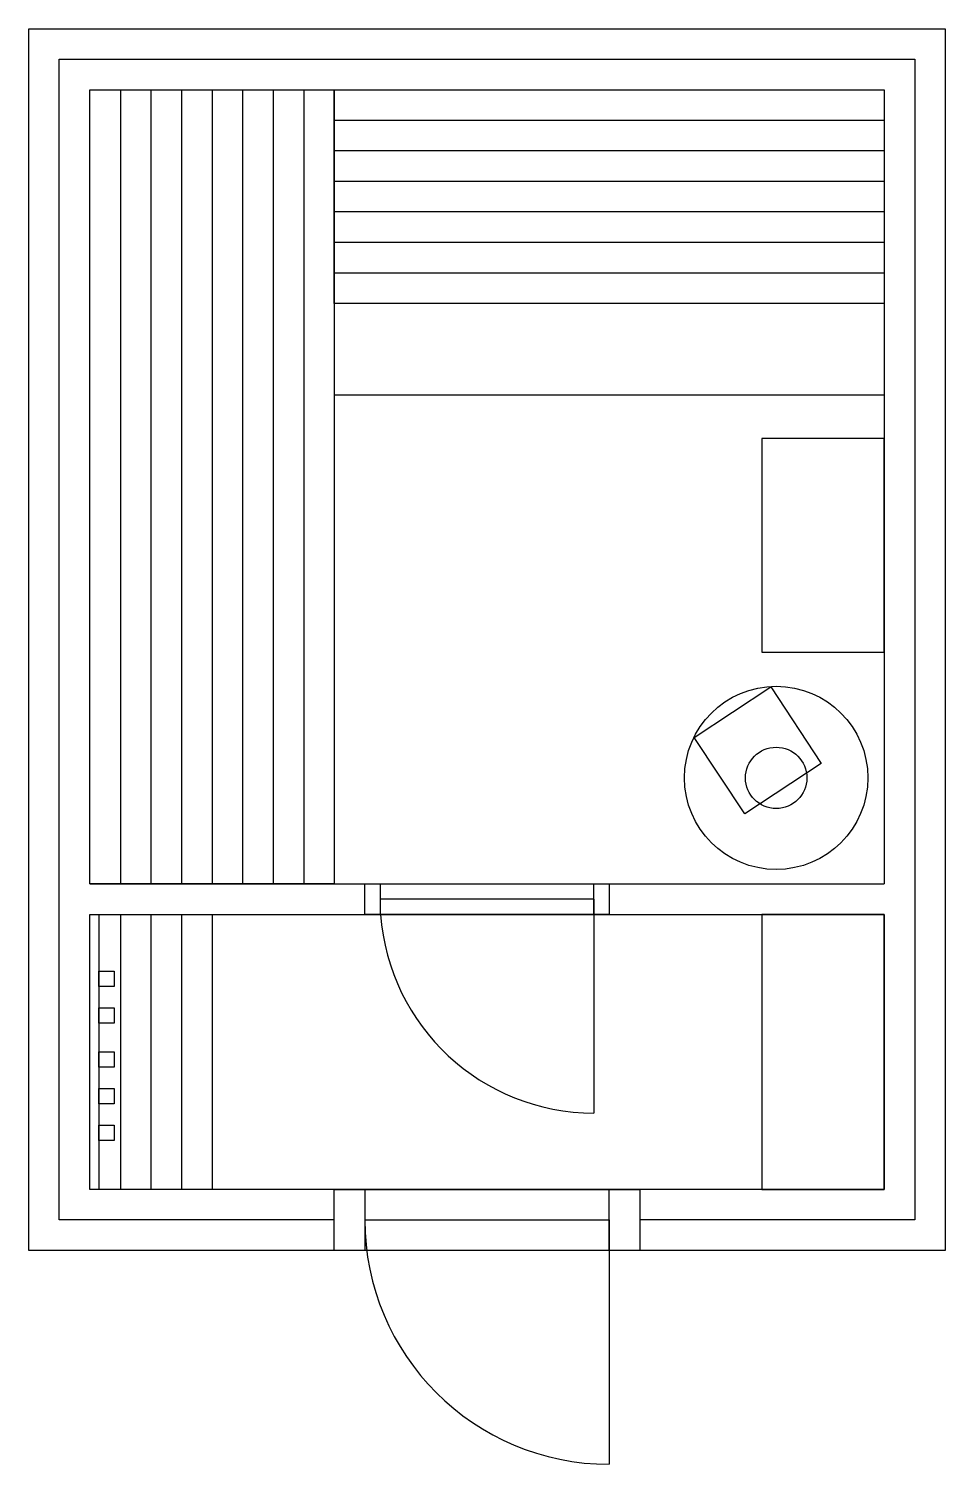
# Model space of a CAD drawing. Header units: millimetres. Extents: x -14813 to 141433, y -60308 to 84383.
# Drawn here: x -10024 to -7024, y 13655 to 18355 of the extents above; entities that cross this region are included whole.
import ezdxf

# ---------------------------------------------------------------- set-up
doc = ezdxf.new("R2010")
doc.units = ezdxf.units.MM
for name, color, linetype, lineweight in [('двери', 5, 'Continuous', 25), ('мебель', 44, 'Continuous', 25), ('оборудование', 30, 'Continuous', 25), ('стены', 7, 'Continuous', 25)]:
    doc.layers.add(name, color=color, linetype=linetype, lineweight=lineweight)

msp = doc.modelspace()

# ---------------------------------------------------------------- linework, layer by layer
at = {"layer": 'двери'}
for p, q in [((-8923.6, 14455), (-8123.6, 14455)), ((-8123.6, 14455), (-8123.6, 13655))]:
    msp.add_line(p, q, dxfattribs=at)
for points in [[(-8523.6, 15555), (-8123.6, 15555), (-8123.6, 15455), (-8923.6, 15455), (-8923.6, 15555), (-8123.6, 15555)], [(-8923.6, 15555), (-8873.6, 15555), (-8873.6, 15455), (-8923.6, 15455), (-8923.6, 15555)], [(-8173.6, 15555), (-8123.6, 15555), (-8123.6, 15455), (-8173.6, 15455), (-8173.6, 15555)], [(-8173.6, 15505), (-8873.6, 15505)], [(-8173.6, 15505), (-8173.6, 14805)], [(-8523.6, 14555), (-8023.6, 14555), (-8023.6, 14355), (-9023.6, 14355), (-9023.6, 14555), (-8023.6, 14555)], [(-9023.6, 14555), (-8923.6, 14555), (-8923.6, 14355), (-9023.6, 14355), (-9023.6, 14555)], [(-8123.6, 14555), (-8023.6, 14555), (-8023.6, 14355), (-8123.6, 14355), (-8123.6, 14555)]]:
    msp.add_lwpolyline(points, dxfattribs=at)
for centre, radius, start in [((-8173.6, 15505), 700, 184.096), ((-8123.6, 14455), 800, 180)]:
    msp.add_arc(centre, radius, start, 270, dxfattribs=at)
at = {"layer": 'мебель'}
for p, q in [((-9723.6, 18155), (-9723.6, 15555)), ((-9723.6, 18155), (-9723.6, 15555)), ((-9623.6, 18155), (-9623.6, 15555)), ((-9523.6, 18155), (-9523.6, 15555)), ((-9523.6, 18155), (-9523.6, 15555)), ((-9523.6, 18155), (-9523.6, 15555)), ((-9423.6, 18155), (-9423.6, 15555)), ((-9323.6, 18155), (-9323.6, 15555)), ((-9223.6, 18155), (-9223.6, 15555)), ((-9123.6, 18155), (-9123.6, 15555)), ((-7223.6, 18055), (-9023.6, 18055)), ((-7223.6, 17955), (-9023.6, 17955)), ((-7223.6, 17855), (-9023.6, 17855)), ((-7223.6, 17755), (-9023.6, 17755)), ((-7223.6, 17655), (-9023.6, 17655)), ((-7223.6, 17555), (-9023.6, 17555)), ((-7223.6, 17155), (-9023.6, 17155)), ((-9723.6, 15455), (-9723.6, 14555)), ((-9623.6, 15455), (-9623.6, 14555)), ((-9523.6, 15455), (-9523.6, 14555))]:
    msp.add_line(p, q, dxfattribs=at)
for points in [[(-9823.6, 18155), (-9023.6, 18155), (-9023.6, 15555), (-9823.6, 15555), (-9823.6, 18155)], [(-9023.6, 18155), (-7223.6, 18155), (-7223.6, 17455), (-9023.6, 17455), (-9023.6, 18155)], [(-9823.6, 15455), (-9423.6, 15455), (-9423.6, 14555), (-9823.6, 14555), (-9823.6, 15455)], [(-9823.6, 15455), (-9793.6, 15455), (-9793.6, 14555), (-9823.6, 14555), (-9823.6, 15455)], [(-7223.6, 15455), (-7623.6, 15455), (-7623.6, 14555), (-7223.6, 14555), (-7223.6, 15455)], [(-9793.6, 15269.1), (-9743.6, 15269.1), (-9743.6, 15219.1), (-9793.6, 15219.1), (-9793.6, 15269.1)], [(-9793.6, 15149.1), (-9743.6, 15149.1), (-9743.6, 15099.1), (-9793.6, 15099.1), (-9793.6, 15149.1)], [(-9793.6, 15005), (-9743.6, 15005), (-9743.6, 14955), (-9793.6, 14955), (-9793.6, 15005)], [(-9793.6, 15005), (-9743.6, 15005), (-9743.6, 14955), (-9793.6, 14955), (-9793.6, 15005)], [(-9793.6, 15005), (-9743.6, 15005), (-9743.6, 14955), (-9793.6, 14955), (-9793.6, 15005)], [(-9793.6, 14885), (-9743.6, 14885), (-9743.6, 14835), (-9793.6, 14835), (-9793.6, 14885)], [(-9793.6, 14765), (-9743.6, 14765), (-9743.6, 14715), (-9793.6, 14715), (-9793.6, 14765)]]:
    msp.add_lwpolyline(points, dxfattribs=at)
at = {"layer": 'оборудование'}
for points in [[(-7223.6, 17013.7), (-7623.6, 17013.7), (-7623.6, 16313.7), (-7223.6, 16313.7), (-7223.6, 17013.7)], [(-7429.7, 15949.9), (-7680, 15784.6), (-7845.3, 16035), (-7595, 16200.3), (-7429.7, 15949.9)]]:
    msp.add_lwpolyline(points, dxfattribs=at)
for radius in [300, 100.5]:
    msp.add_circle((-7577.1, 15902.3), radius, dxfattribs=at)
at = {"layer": 'стены'}
for points in [[(-10023.6, 18355), (-7023.6, 18355), (-7023.6, 14355), (-10023.6, 14355), (-10023.6, 18355)], [(-9023.6, 14455), (-9923.6, 14455), (-9923.6, 18255), (-7123.6, 18255), (-7123.6, 14455), (-8023.6, 14455)], [(-9823.6, 15555), (-9823.6, 18155), (-7223.6, 18155), (-7223.6, 15555)], [(-9823.6, 15555), (-7223.6, 15555)], [(-7223.6, 15455), (-7223.6, 14555), (-9823.6, 14555), (-9823.6, 15455)], [(-9823.6, 15455), (-7223.6, 15455)]]:
    msp.add_lwpolyline(points, dxfattribs=at)

doc.saveas('drawing.dxf')
